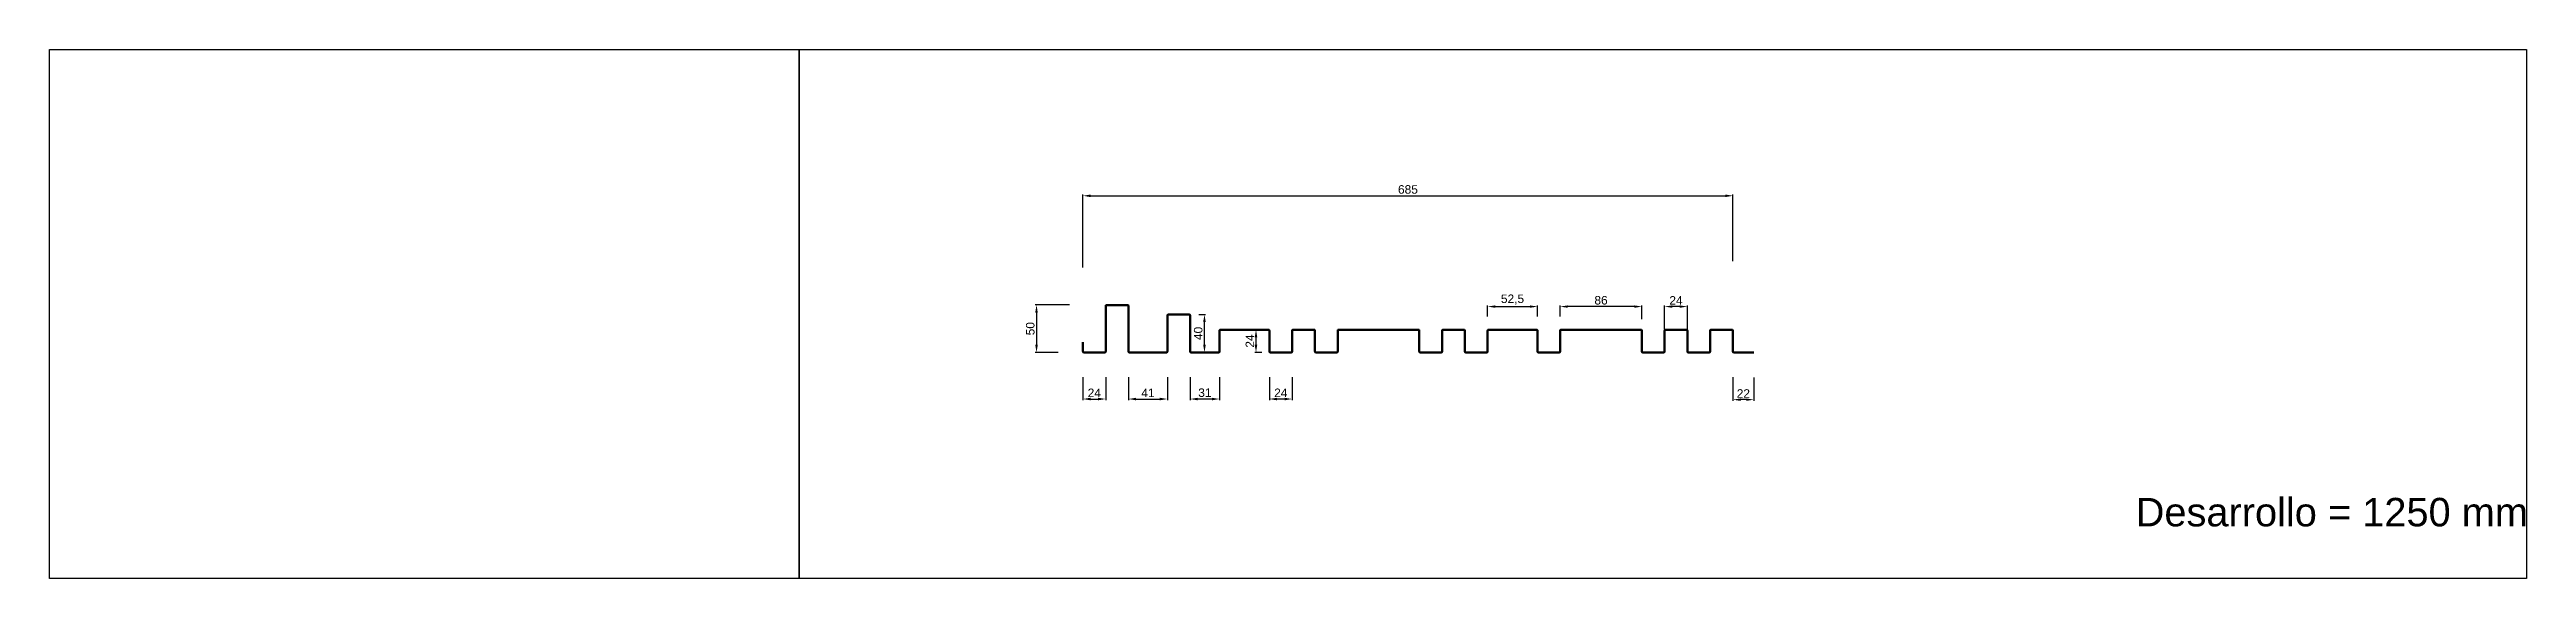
# Model space of a CAD drawing. Header units: millimetres. Extents: x 4334 to 41995838936, y 18500 to 30334.
# Drawn here: x 19188 to 21799, y 22917 to 23474 of the extents above; entities that cross this region are included whole.
import ezdxf

# ---------------------------------------------------------------- set-up
doc = ezdxf.new("R2010")
doc.units = ezdxf.units.MM
doc.layers.add('ANOTACIONES', color=7, linetype='Continuous', plot=False)
doc.layers.add('COTAS1', color=7, linetype='Continuous', lineweight=0)
doc.layers.add('RECUADROS', color=253, linetype='Continuous')
doc.styles.get("Standard").update_dxf_attribs({"font": 'arial.ttf'})
doc.dimstyles.new('ISO-25', dxfattribs={"dimtxt": 9, "dimasz": 8, "dimexe": 1.25, "dimexo": 0.625, "dimgap": 2, "dimtad": 1, "dimdec": 1, "dimtxsty": 'Standard', "dimcen": 2.5, "dimadec": 0, "dimazin": 0, "dimtfac": 1, "dimtdec": 1, "dimtmove": 0, "dimatfit": 3, "dimfxl": 1, "dimarcsym": 0})

msp = doc.modelspace()

# ---------------------------------------------------------------- texts
at = {"layer": 'ANOTACIONES', "insert": (21386.96, 23001.67), "char_height": 30, "attachment_point": 1}
msp.add_mtext_dynamic_manual_height_columns('Desarrollo = 1250 mm', width=6765.1618, gutter_width=150, heights=[0], dxfattribs=at)

# ---------------------------------------------------------------- blocks, each defined once
blk = doc.blocks.new('*D505')
at = {"color": 0, "lineweight": -2, "transparency": 16777216}
for p, q in [((20780.5, 23192.7), (20780.5, 23204.5)), ((20858.5, 23203.3), (20788.5, 23203.3)), ((20866.5, 23190), (20866.5, 23204.5))]:
    blk.add_line(p, q, dxfattribs=at)
at = {"color": 0, "transparency": 16777216}
for points in [[(20788.5, 23204.6), (20788.5, 23202), (20780.5, 23203.3)], [(20858.5, 23204.6), (20858.5, 23202), (20866.5, 23203.3)]]:
    blk.add_solid(points, dxfattribs=at)
at = {"layer": 'Defpoints', "color": 0, "transparency": 16777216}
for p in [(20780.5, 23203.3), (20780.5, 23192.1), (20866.5, 23189.3)]:
    blk.add_point(p, dxfattribs=at)
at = {"color": 0, "transparency": 16777216, "insert": (20823.5, 23209.9), "char_height": 9, "attachment_point": 5}
blk.add_mtext('86', dxfattribs=at)
blk = doc.blocks.new('*D506')
at = {"color": 0, "lineweight": -2, "transparency": 16777216}
for p, q in [((20277.5, 23244.4), (20277.5, 23321.3)), ((20285.5, 23320.1), (20954.5, 23320.1)), ((20962.5, 23251.1), (20962.5, 23321.3))]:
    blk.add_line(p, q, dxfattribs=at)
at = {"color": 0, "transparency": 16777216}
for points in [[(20285.5, 23321.4), (20285.5, 23318.7), (20277.5, 23320.1)], [(20954.5, 23321.4), (20954.5, 23318.7), (20962.5, 23320.1)]]:
    blk.add_solid(points, dxfattribs=at)
at = {"layer": 'Defpoints', "color": 0, "transparency": 16777216}
for p in [(20962.5, 23320.1), (20277.5, 23243.8), (20962.5, 23250.4)]:
    blk.add_point(p, dxfattribs=at)
at = {"color": 0, "transparency": 16777216, "insert": (20620, 23326.7), "char_height": 9, "attachment_point": 5}
blk.add_mtext('685', dxfattribs=at)
blk = doc.blocks.new('*D507')
at = {"color": 0, "lineweight": -2, "transparency": 16777216}
for p, q in [((20890.5, 23179.6), (20890.5, 23204.5)), ((20906.5, 23203.3), (20898.5, 23203.3)), ((20914.5, 23179.6), (20914.5, 23204.5))]:
    blk.add_line(p, q, dxfattribs=at)
at = {"color": 0, "transparency": 16777216}
for points in [[(20898.5, 23204.6), (20898.5, 23202), (20890.5, 23203.3)], [(20906.5, 23204.6), (20906.5, 23202), (20914.5, 23203.3)]]:
    blk.add_solid(points, dxfattribs=at)
at = {"layer": 'Defpoints', "color": 0, "transparency": 16777216}
for p in [(20890.5, 23203.3), (20890.5, 23179), (20914.5, 23179)]:
    blk.add_point(p, dxfattribs=at)
at = {"color": 0, "transparency": 16777216, "insert": (20902.5, 23209.8), "char_height": 9, "attachment_point": 5}
blk.add_mtext('24', dxfattribs=at)
blk = doc.blocks.new('*D508')
at = {"color": 0, "lineweight": -2, "transparency": 16777216}
for p, q in [((20704, 23192.7), (20704, 23204.5)), ((20712, 23203.3), (20748.5, 23203.3)), ((20756.5, 23192.7), (20756.5, 23204.5))]:
    blk.add_line(p, q, dxfattribs=at)
at = {"color": 0, "transparency": 16777216}
for points in [[(20712, 23204.6), (20712, 23202), (20704, 23203.3)], [(20748.5, 23204.6), (20748.5, 23202), (20756.5, 23203.3)]]:
    blk.add_solid(points, dxfattribs=at)
at = {"layer": 'Defpoints', "color": 0, "transparency": 16777216}
for p in [(20704, 23192.1), (20756.5, 23203.3), (20756.5, 23192.1)]:
    blk.add_point(p, dxfattribs=at)
at = {"color": 0, "transparency": 16777216, "insert": (20730.2, 23210.7), "char_height": 9, "attachment_point": 5}
blk.add_mtext('52,5', dxfattribs=at)
blk = doc.blocks.new('*D509')
at = {"color": 0, "lineweight": -2, "transparency": 16777216}
for p, q in [((20399.6, 23195), (20406.8, 23195)), ((20405.6, 23163), (20405.6, 23187)), ((20391.1, 23155), (20406.8, 23155))]:
    blk.add_line(p, q, dxfattribs=at)
at = {"color": 0, "transparency": 16777216}
for points in [[(20404.2, 23187), (20406.9, 23187), (20405.6, 23195)], [(20404.2, 23163), (20406.9, 23163), (20405.6, 23155)]]:
    blk.add_solid(points, dxfattribs=at)
at = {"layer": 'Defpoints', "color": 0, "transparency": 16777216}
for p in [(20399, 23195), (20405.6, 23195), (20390.5, 23155)]:
    blk.add_point(p, dxfattribs=at)
at = {"color": 0, "transparency": 16777216, "insert": (20399, 23175), "char_height": 9, "attachment_point": 5, "rotation": 90}
blk.add_mtext('40', dxfattribs=at)
blk = doc.blocks.new('*D510')
at = {"color": 0, "lineweight": -2, "transparency": 16777216}
for p, q in [((20263.5, 23205), (20227.3, 23205)), ((20228.6, 23197), (20228.6, 23163)), ((20251.5, 23155), (20227.3, 23155))]:
    blk.add_line(p, q, dxfattribs=at)
at = {"color": 0, "transparency": 16777216}
for points in [[(20227.2, 23197), (20229.9, 23197), (20228.6, 23205)], [(20227.2, 23163), (20229.9, 23163), (20228.6, 23155)]]:
    blk.add_solid(points, dxfattribs=at)
at = {"layer": 'Defpoints', "color": 0, "transparency": 16777216}
for p in [(20264.1, 23205), (20228.6, 23155), (20252.1, 23155)]:
    blk.add_point(p, dxfattribs=at)
at = {"color": 0, "transparency": 16777216, "insert": (20222, 23180), "char_height": 9, "attachment_point": 5, "rotation": 90}
blk.add_mtext('50', dxfattribs=at)
blk = doc.blocks.new('*D511')
at = {"color": 0, "lineweight": -2, "transparency": 16777216}
for p, q in [((20325.5, 23128.9), (20325.5, 23104.6)), ((20366.5, 23128.9), (20366.5, 23104.6)), ((20333.5, 23105.9), (20358.5, 23105.9))]:
    blk.add_line(p, q, dxfattribs=at)
at = {"color": 0, "transparency": 16777216}
for points in [[(20333.5, 23107.2), (20333.5, 23104.5), (20325.5, 23105.9)], [(20358.5, 23107.2), (20358.5, 23104.5), (20366.5, 23105.9)]]:
    blk.add_solid(points, dxfattribs=at)
at = {"layer": 'Defpoints', "color": 0, "transparency": 16777216}
for p in [(20325.5, 23129.5), (20366.5, 23129.5), (20366.5, 23105.9)]:
    blk.add_point(p, dxfattribs=at)
at = {"color": 0, "transparency": 16777216, "insert": (20346, 23112.4), "char_height": 9, "attachment_point": 5}
blk.add_mtext('41', dxfattribs=at)
blk = doc.blocks.new('*D512')
at = {"color": 0, "lineweight": -2, "transparency": 16777216}
for p, q in [((20277.5, 23128.9), (20277.5, 23104.6)), ((20301.5, 23128.9), (20301.5, 23104.6)), ((20285.5, 23105.9), (20293.5, 23105.9))]:
    blk.add_line(p, q, dxfattribs=at)
at = {"color": 0, "transparency": 16777216}
for points in [[(20285.5, 23107.2), (20285.5, 23104.5), (20277.5, 23105.9)], [(20293.5, 23107.2), (20293.5, 23104.5), (20301.5, 23105.9)]]:
    blk.add_solid(points, dxfattribs=at)
at = {"layer": 'Defpoints', "color": 0, "transparency": 16777216}
for p in [(20277.5, 23129.5), (20301.5, 23129.5), (20301.5, 23105.9)]:
    blk.add_point(p, dxfattribs=at)
at = {"color": 0, "transparency": 16777216, "insert": (20289.5, 23112.4), "char_height": 9, "attachment_point": 5}
blk.add_mtext('24', dxfattribs=at)
blk = doc.blocks.new('*D513')
at = {"color": 0, "lineweight": -2, "transparency": 16777216}
for p, q in [((20390.5, 23128.9), (20390.5, 23104.6)), ((20421.5, 23128.9), (20421.5, 23104.6)), ((20413.5, 23105.9), (20398.5, 23105.9))]:
    blk.add_line(p, q, dxfattribs=at)
at = {"color": 0, "transparency": 16777216}
for points in [[(20398.5, 23107.2), (20398.5, 23104.5), (20390.5, 23105.9)], [(20413.5, 23107.2), (20413.5, 23104.5), (20421.5, 23105.9)]]:
    blk.add_solid(points, dxfattribs=at)
at = {"layer": 'Defpoints', "color": 0, "transparency": 16777216}
for p in [(20390.5, 23129.5), (20421.5, 23129.5), (20390.5, 23105.9)]:
    blk.add_point(p, dxfattribs=at)
at = {"color": 0, "transparency": 16777216, "insert": (20406, 23112.5), "char_height": 9, "attachment_point": 5}
blk.add_mtext('31', dxfattribs=at)
blk = doc.blocks.new('*D514')
at = {"color": 0, "lineweight": -2, "transparency": 16777216}
for p, q in [((20474, 23128.9), (20474, 23104.6)), ((20498, 23128.9), (20498, 23104.6)), ((20490, 23105.9), (20482, 23105.9))]:
    blk.add_line(p, q, dxfattribs=at)
at = {"color": 0, "transparency": 16777216}
for points in [[(20482, 23107.2), (20482, 23104.5), (20474, 23105.9)], [(20490, 23107.2), (20490, 23104.5), (20498, 23105.9)]]:
    blk.add_solid(points, dxfattribs=at)
at = {"layer": 'Defpoints', "color": 0, "transparency": 16777216}
for p in [(20474, 23129.5), (20498, 23129.5), (20474, 23105.9)]:
    blk.add_point(p, dxfattribs=at)
at = {"color": 0, "transparency": 16777216, "insert": (20486, 23112.4), "char_height": 9, "attachment_point": 5}
blk.add_mtext('24', dxfattribs=at)
blk = doc.blocks.new('*D515')
at = {"color": 0, "lineweight": -2, "transparency": 16777216}
for p, q in [((20472.4, 23179), (20458.6, 23179)), ((20465.9, 23155), (20458.6, 23155)), ((20459.9, 23163), (20459.9, 23171))]:
    blk.add_line(p, q, dxfattribs=at)
at = {"color": 0, "transparency": 16777216}
for points in [[(20458.5, 23171), (20461.2, 23171), (20459.9, 23179)], [(20458.5, 23163), (20461.2, 23163), (20459.9, 23155)]]:
    blk.add_solid(points, dxfattribs=at)
at = {"layer": 'Defpoints', "color": 0, "transparency": 16777216}
for p in [(20459.9, 23179), (20466.5, 23155), (20473, 23179)]:
    blk.add_point(p, dxfattribs=at)
at = {"color": 0, "transparency": 16777216, "insert": (20453.4, 23167), "char_height": 9, "attachment_point": 5, "rotation": 90}
blk.add_mtext('24', dxfattribs=at)
blk = doc.blocks.new('*D538')
at = {"layer": 'COTAS1', "color": 0, "lineweight": -2, "transparency": 16777216}
for p, q in [((20962.5, 23129), (20962.5, 23104)), ((20984.5, 23128.5), (20984.5, 23104)), ((20976.5, 23105.2), (20970.5, 23105.2))]:
    blk.add_line(p, q, dxfattribs=at)
at = {"layer": 'COTAS1', "color": 0, "transparency": 16777216}
for points in [[(20970.5, 23106.5), (20970.5, 23103.9), (20962.5, 23105.2)], [(20976.5, 23106.5), (20976.5, 23103.9), (20984.5, 23105.2)]]:
    blk.add_solid(points, dxfattribs=at)
at = {"layer": 'Defpoints', "color": 0, "transparency": 16777216}
for p in [(20962.5, 23129.6), (20984.5, 23129.1), (20962.5, 23105.2)]:
    blk.add_point(p, dxfattribs=at)
at = {"layer": 'COTAS1', "color": 0, "transparency": 16777216, "insert": (20973.5, 23111.7), "char_height": 9, "attachment_point": 5}
blk.add_mtext('22', dxfattribs=at)

# ---------------------------------------------------------------- dimensions: what is measured, and where the dimension line sits
for base, p1, p2, picture, middle in [((20962.5, 23320.07), (20277.5, 23243.8), (20962.5, 23250.45), '*D506', (20620, 23326.66)), ((20756.5, 23203.3), (20704, 23192.06), (20756.5, 23192.06), '*D508', (20730.25, 23210.7)), ((20780.5, 23203.3), (20866.5, 23189.34), (20780.5, 23192.06), '*D505', (20823.5, 23209.89)), ((20890.5, 23203.3), (20914.5, 23178.95), (20890.5, 23178.95), '*D507', (20902.5, 23209.81)), ((20301.5, 23105.87), (20277.5, 23129.48), (20301.5, 23129.48), '*D512', (20289.5, 23112.39)), ((20366.5, 23105.87), (20325.5, 23129.48), (20366.5, 23129.48), '*D511', (20346, 23112.39)), ((20390.5, 23105.87), (20421.5, 23129.48), (20390.5, 23129.48), '*D513', (20406, 23112.47)), ((20474, 23105.87), (20498, 23129.48), (20474, 23129.48), '*D514', (20486, 23112.39))]:
    dim = msp.add_linear_dim(base=base, p1=p1, p2=p2, dimstyle='ISO-25')
    dim.commit()
    dim.dimension.update_dxf_attribs({"geometry": picture, "text_midpoint": middle})
for base, p1, p2, picture, middle in [((20228.57, 23154.95), (20264.1, 23204.95), (20252.1, 23154.95), '*D510', (20221.98, 23179.95)), ((20405.56, 23194.95), (20390.5, 23154.95), (20398.96, 23194.95), '*D509', (20398.96, 23174.95)), ((20459.87, 23178.95), (20466.5, 23154.95), (20473, 23178.95), '*D515', (20453.35, 23166.95))]:
    dim = msp.add_linear_dim(base=base, p1=p1, p2=p2, angle=90, dimstyle='ISO-25')
    dim.commit()
    dim.dimension.update_dxf_attribs({"geometry": picture, "text_midpoint": middle})
at = {"layer": 'COTAS1'}
dim = msp.add_linear_dim(base=(20962.5, 23105.21), p1=(20984.5, 23129.14), p2=(20962.5, 23129.64), dimstyle='ISO-25', dxfattribs=at)
dim.commit()
dim.dimension.update_dxf_attribs({"geometry": '*D538', "text_midpoint": (20973.5, 23111.72)})

# ---------------------------------------------------------------- linework, layer by layer
at = {"color": 1, "lineweight": 50}
msp.add_lwpolyline([(20277.5, 23165.65), (20277.5, 23155.95, 0.4142136), (20278.5, 23154.95), (20300.5, 23154.95, 0.4142136), (20301.5, 23155.95), (20301.5, 23203.95, -0.4142136), (20302.5, 23204.95), (20324.5, 23204.95, -0.4142136), (20325.5, 23203.95), (20325.5, 23155.95, 0.4142136), (20326.5, 23154.95), (20365.5, 23154.95, 0.4142136), (20366.5, 23155.95), (20366.5, 23193.95, -0.4142136), (20367.5, 23194.95), (20389.5, 23194.95, -0.4142136), (20390.5, 23193.95), (20390.5, 23155.95, 0.4142136), (20391.5, 23154.95), (20420.5, 23154.95, 0.4142136), (20421.5, 23155.95), (20421.5, 23177.95, -0.4142136), (20422.5, 23178.95), (20473, 23178.95, -0.4142136), (20474, 23177.95), (20474, 23155.95, 0.4142136), (20475, 23154.95), (20497, 23154.95, 0.4142136), (20498, 23155.95), (20498, 23177.95, -0.4142136), (20499, 23178.95), (20521, 23178.95, -0.4142136), (20522, 23177.95), (20522, 23155.95, 0.4142136), (20523, 23154.95), (20545, 23154.95, 0.4142136), (20546, 23155.95), (20546, 23177.95, -0.4142136), (20547, 23178.95), (20631, 23178.95, -0.4142136), (20632, 23177.95), (20632, 23155.95, 0.4142136), (20633, 23154.95), (20655, 23154.95, 0.4142136), (20656, 23155.95), (20656, 23177.95, -0.4142136), (20657, 23178.95), (20679, 23178.95, -0.4142136), (20680, 23177.95), (20680, 23155.95, 0.4142136), (20681, 23154.95), (20703, 23154.95, 0.4142136), (20704, 23155.95), (20704, 23177.95, -0.4142136), (20705, 23178.95), (20755.5, 23178.95, -0.4142136), (20756.5, 23177.95), (20756.5, 23155.95, 0.4142136), (20757.5, 23154.95), (20779.5, 23154.95, 0.4142136), (20780.5, 23155.95), (20780.5, 23177.95, -0.4142136), (20781.5, 23178.95), (20865.5, 23178.95, -0.4142136), (20866.5, 23177.95), (20866.5, 23155.95, 0.4142136), (20867.5, 23154.95), (20889.5, 23154.95, 0.4142136), (20890.5, 23155.95), (20890.5, 23177.95, -0.4142136), (20891.5, 23178.95), (20913.5, 23178.95, -0.4142136), (20914.5, 23177.95), (20914.5, 23155.95, 0.4142136), (20915.5, 23154.95), (20937.5, 23154.95, 0.4142136), (20938.5, 23155.95), (20938.5, 23177.95, -0.4142136), (20939.5, 23178.95), (20961.5, 23178.95, -0.4142136), (20962.5, 23177.95), (20962.5, 23155.95, 0.4142136), (20963.5, 23154.95), (20984.5, 23154.95)], format="xyb", dxfattribs=at)
at = {"layer": 'RECUADROS', "color": 0, "lineweight": 30}
for points in [[(19188.41, 23474.21), (19978.53, 23474.21), (19978.53, 22916.76), (19188.41, 22916.76)], [(19978.53, 23474.21), (21798.79, 23474.21), (21798.79, 22916.76), (19978.53, 22916.76)]]:
    msp.add_lwpolyline(points, close=True, dxfattribs=at)

msp.set_redraw_order([(e.dxf.handle, doc.entitydb.next_handle()) for e in msp.query("TEXT MTEXT ATTDEF DIMENSION ARC_DIMENSION")])  # texts and dimensions are drawn at this point

doc.saveas('drawing.dxf')
